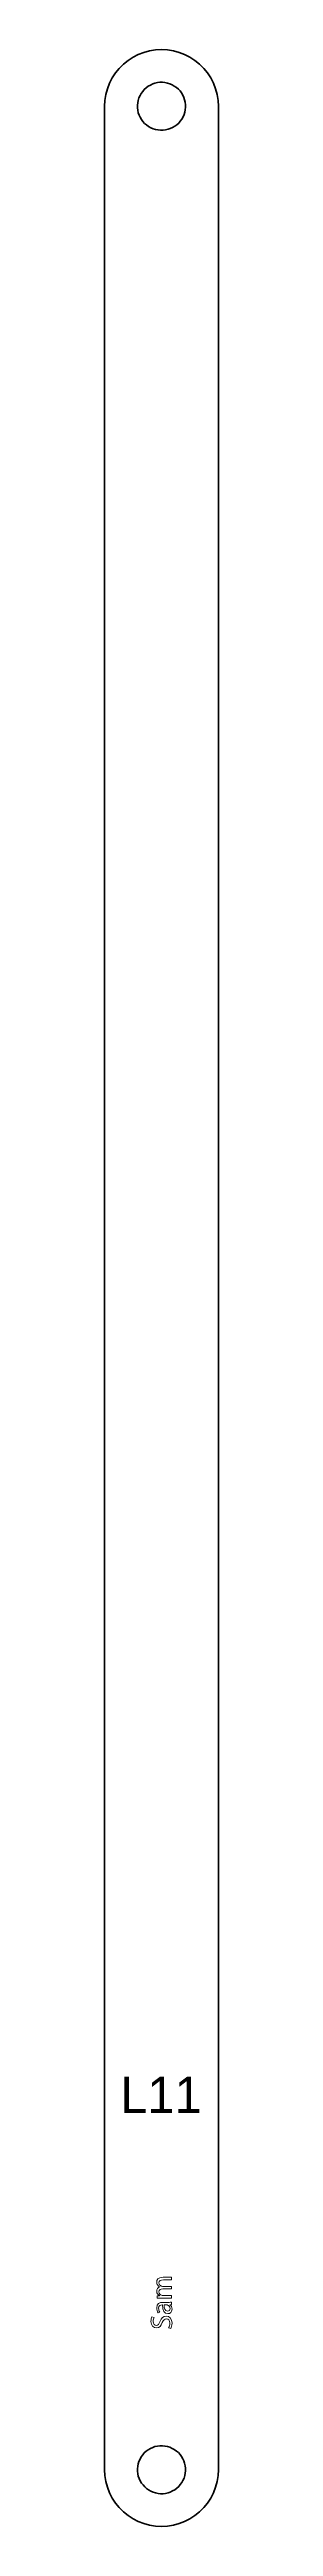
# Model space of a CAD drawing. Header units: millimetres. Extents: x 4 to 295, y -240 to -4.
# Drawn here: x 262.5 to 271.8, y -208.6 to -4.3 of the extents above; entities that cross this region are included whole.
import ezdxf

# ---------------------------------------------------------------- set-up
doc = ezdxf.new("R2010")
doc.units = ezdxf.units.MM
doc.header["$MEASUREMENT"] = 0
doc.layers.add('Layer 1', color=7, linetype='Continuous', lineweight=0)

# ---------------------------------------------------------------- blocks, each defined once
blk = doc.blocks.new('Block_9')
at = {"layer": 'Layer 1', "color": 240, "lineweight": 0, "true_color": 0xff1c24}
for points, knots in [([(267.12, -189.78), (266.99, -189.78), (266.89, -189.79), (266.79, -189.79), (266.79, -189.79), (266.79, -189.6), (266.79, -189.6), (266.79, -189.6), (266.98, -189.59), (266.98, -189.59), (266.98, -189.59), (266.98, -189.58), (266.98, -189.58), (266.87, -189.52), (266.76, -189.4), (266.76, -189.21), (266.76, -189.04), (266.86, -188.92), (267, -188.87), (267, -188.87), (267, -188.86), (267, -188.86), (266.94, -188.82), (266.88, -188.78), (266.85, -188.73), (266.79, -188.66), (266.76, -188.58), (266.76, -188.46), (266.76, -188.3), (266.87, -188.07), (267.28, -188.07), (267.28, -188.07), (267.99, -188.07), (267.99, -188.07), (267.99, -188.07), (267.99, -188.28), (267.99, -188.28), (267.99, -188.28), (267.31, -188.28), (267.31, -188.28), (267.08, -188.28), (266.94, -188.36), (266.94, -188.54), (266.94, -188.67), (267.03, -188.76), (267.14, -188.8), (267.17, -188.81), (267.21, -188.82), (267.25, -188.82), (267.25, -188.82), (267.99, -188.82), (267.99, -188.82), (267.99, -188.82), (267.99, -189.03), (267.99, -189.03), (267.99, -189.03), (267.27, -189.03), (267.27, -189.03), (267.08, -189.03), (266.94, -189.11), (266.94, -189.28), (266.94, -189.42), (267.05, -189.52), (267.16, -189.55), (267.19, -189.56), (267.23, -189.57), (267.27, -189.57), (267.27, -189.57), (267.99, -189.57), (267.99, -189.57), (267.99, -189.57), (267.99, -189.78), (267.99, -189.78), (267.99, -189.78), (267.12, -189.78), (267.12, -189.78)], [0, 0, 0, 0, 1, 1, 1, 2, 2, 2, 3, 3, 3, 4, 4, 4, 5, 5, 5, 6, 6, 6, 7, 7, 7, 8, 8, 8, 9, 9, 9, 10, 10, 10, 11, 11, 11, 12, 12, 12, 13, 13, 13, 14, 14, 14, 15, 15, 15, 16, 16, 16, 17, 17, 17, 18, 18, 18, 19, 19, 19, 20, 20, 20, 21, 21, 21, 22, 22, 22, 23, 23, 23, 24, 24, 24, 25, 25, 25, 25]), ([(267.73, -192.23), (267.79, -192.14), (267.84, -192), (267.84, -191.85), (267.84, -191.63), (267.72, -191.5), (267.55, -191.5), (267.4, -191.5), (267.31, -191.59), (267.22, -191.81), (267.12, -192.09), (266.98, -192.25), (266.75, -192.25), (266.49, -192.25), (266.29, -192.04), (266.29, -191.71), (266.29, -191.54), (266.33, -191.42), (266.37, -191.34), (266.37, -191.34), (266.55, -191.4), (266.55, -191.4), (266.52, -191.46), (266.47, -191.57), (266.47, -191.72), (266.47, -191.95), (266.61, -192.04), (266.72, -192.04), (266.88, -192.04), (266.95, -191.93), (267.04, -191.7), (267.15, -191.42), (267.29, -191.28), (267.54, -191.28), (267.79, -191.28), (268.02, -191.47), (268.02, -191.86), (268.02, -192.02), (267.97, -192.2), (267.91, -192.29), (267.91, -192.29), (267.73, -192.23), (267.73, -192.23)], [0, 0, 0, 0, 1, 1, 1, 2, 2, 2, 3, 3, 3, 4, 4, 4, 5, 5, 5, 6, 6, 6, 7, 7, 7, 8, 8, 8, 9, 9, 9, 10, 10, 10, 11, 11, 11, 12, 12, 12, 13, 13, 13, 14, 14, 14, 14]), ([(267.99, -190.31), (267.99, -190.31), (267.84, -190.33), (267.84, -190.33), (267.84, -190.33), (267.84, -190.34), (267.84, -190.34), (267.94, -190.41), (268.02, -190.54), (268.02, -190.71), (268.02, -190.95), (267.85, -191.07), (267.67, -191.07), (267.38, -191.07), (267.22, -190.82), (267.23, -190.35), (267.23, -190.35), (267.2, -190.35), (267.2, -190.35), (267.1, -190.35), (266.92, -190.38), (266.92, -190.62), (266.92, -190.74), (266.96, -190.85), (267.01, -190.94), (267.01, -190.94), (266.87, -190.99), (266.87, -190.99), (266.81, -190.89), (266.76, -190.74), (266.76, -190.59), (266.76, -190.23), (267.01, -190.14), (267.25, -190.14), (267.25, -190.14), (267.7, -190.14), (267.7, -190.14), (267.81, -190.14), (267.91, -190.13), (267.99, -190.12), (267.99, -190.12), (267.99, -190.31), (267.99, -190.31)], [0, 0, 0, 0, 1, 1, 1, 2, 2, 2, 3, 3, 3, 4, 4, 4, 5, 5, 5, 6, 6, 6, 7, 7, 7, 8, 8, 8, 9, 9, 9, 10, 10, 10, 11, 11, 11, 12, 12, 12, 13, 13, 13, 14, 14, 14, 14]), ([(267.38, -190.35), (267.37, -190.59), (267.42, -190.86), (267.65, -190.86), (267.79, -190.86), (267.86, -190.76), (267.86, -190.65), (267.86, -190.49), (267.76, -190.39), (267.66, -190.36), (267.63, -190.35), (267.61, -190.35), (267.59, -190.35), (267.59, -190.35), (267.38, -190.35), (267.38, -190.35)], [0, 0, 0, 0, 1, 1, 1, 2, 2, 2, 3, 3, 3, 4, 4, 4, 5, 5, 5, 5])]:
    blk.add_open_spline(points, degree=3, knots=knots, dxfattribs=at)

msp = doc.modelspace()

# ---------------------------------------------------------------- linework, layer by layer
at = {"layer": 'Layer 1', "color": 18, "lineweight": 35, "true_color": 0x000000}
for points in [[(271.83, -203.95), (271.81, -204.43), (271.73, -204.92), (271.6, -205.39), (271.43, -205.85), (271.21, -206.28), (270.94, -206.69), (270.63, -207.07), (270.28, -207.42), (269.9, -207.73), (269.49, -207.99), (269.06, -208.22), (268.6, -208.39), (268.13, -208.52), (267.64, -208.6), (267.16, -208.62), (266.67, -208.6), (266.18, -208.52), (265.71, -208.39), (265.25, -208.22), (264.82, -207.99), (264.41, -207.73), (264.03, -207.42), (263.68, -207.07), (263.37, -206.69), (263.11, -206.28), (262.88, -205.85), (262.71, -205.39), (262.58, -204.92), (262.51, -204.43), (262.48, -203.95), (262.48, -9.02), (262.51, -8.53), (262.58, -8.04), (262.71, -7.57), (262.88, -7.11), (263.11, -6.68), (263.37, -6.27), (263.68, -5.89), (264.03, -5.54), (264.41, -5.23), (264.82, -4.97), (265.25, -4.74), (265.71, -4.57), (266.18, -4.44), (266.67, -4.36), (267.16, -4.34), (267.64, -4.36), (268.13, -4.44), (268.6, -4.57), (269.06, -4.74), (269.49, -4.97), (269.9, -5.23), (270.28, -5.54), (270.63, -5.89), (270.94, -6.27), (271.21, -6.68), (271.43, -7.11), (271.6, -7.57), (271.73, -8.04), (271.81, -8.53), (271.83, -9.02)], [(268.03, -7.24), (267.84, -7.16), (267.65, -7.1), (267.44, -7.06), (267.24, -7.04), (267.03, -7.04), (266.82, -7.07), (266.62, -7.11), (266.43, -7.18), (266.24, -7.27), (266.06, -7.37), (265.89, -7.49), (265.74, -7.63), (265.61, -7.79), (265.49, -7.96), (265.39, -8.14), (265.3, -8.33), (265.24, -8.53), (265.2, -8.73), (265.18, -8.93), (265.18, -9.14), (265.21, -9.35), (265.25, -9.55), (265.32, -9.74), (265.41, -9.93), (265.51, -10.11), (265.63, -10.28), (265.77, -10.43), (265.93, -10.56), (266.1, -10.68), (266.28, -10.79), (266.47, -10.87), (266.67, -10.93), (266.87, -10.97), (267.07, -10.99), (267.28, -10.99), (267.49, -10.96), (267.69, -10.92), (267.88, -10.85), (268.07, -10.77), (268.25, -10.66), (268.42, -10.54), (268.57, -10.4), (268.7, -10.24), (268.82, -10.07), (268.93, -9.89), (269.01, -9.7), (269.07, -9.5), (269.11, -9.3), (269.13, -9.1), (269.13, -8.89), (269.1, -8.68), (269.06, -8.48), (268.99, -8.29), (268.91, -8.1), (268.8, -7.92), (268.68, -7.75), (268.54, -7.6), (268.38, -7.47), (268.21, -7.35)], [(268.03, -202.18), (267.84, -202.09), (267.64, -202.03), (267.44, -201.99), (267.24, -201.97), (267.03, -201.97), (266.82, -202), (266.62, -202.04), (266.43, -202.11), (266.24, -202.2), (266.06, -202.3), (265.9, -202.42), (265.74, -202.56), (265.61, -202.72), (265.49, -202.89), (265.39, -203.07), (265.3, -203.26), (265.24, -203.46), (265.2, -203.66), (265.18, -203.86), (265.19, -204.07), (265.21, -204.28), (265.25, -204.48), (265.32, -204.67), (265.41, -204.86), (265.51, -205.04), (265.64, -205.2), (265.78, -205.36), (265.93, -205.49), (266.1, -205.61), (266.28, -205.71), (266.47, -205.8), (266.67, -205.86), (266.87, -205.9), (267.07, -205.92), (267.28, -205.92), (267.49, -205.89), (267.69, -205.85), (267.88, -205.78), (268.07, -205.69), (268.25, -205.59), (268.42, -205.47), (268.57, -205.33), (268.7, -205.17), (268.82, -205), (268.92, -204.82), (269.01, -204.63), (269.07, -204.43), (269.11, -204.23), (269.13, -204.03), (269.13, -203.82), (269.1, -203.61), (269.06, -203.41), (268.99, -203.22), (268.9, -203.03), (268.8, -202.85), (268.68, -202.69), (268.54, -202.53), (268.38, -202.4), (268.21, -202.28)]]:
    msp.add_lwpolyline(points, close=True, dxfattribs=at)

# ---------------------------------------------------------------- block references
at = {"layer": 'Layer 1'}
msp.add_blockref('Block_9', (0, 0), dxfattribs=at)

# ---------------------------------------------------------------- texts
at = {"layer": 'Layer 1', "insert": (263.77, -174.52), "char_height": 0.2, "attachment_point": 7}
msp.add_mtext('\\C240;\\c2366701;\\FMyriad Pro|b0|i0|c1;\\H2.997200;\\W1.000000;L11', dxfattribs=at)

doc.saveas('drawing.dxf')
